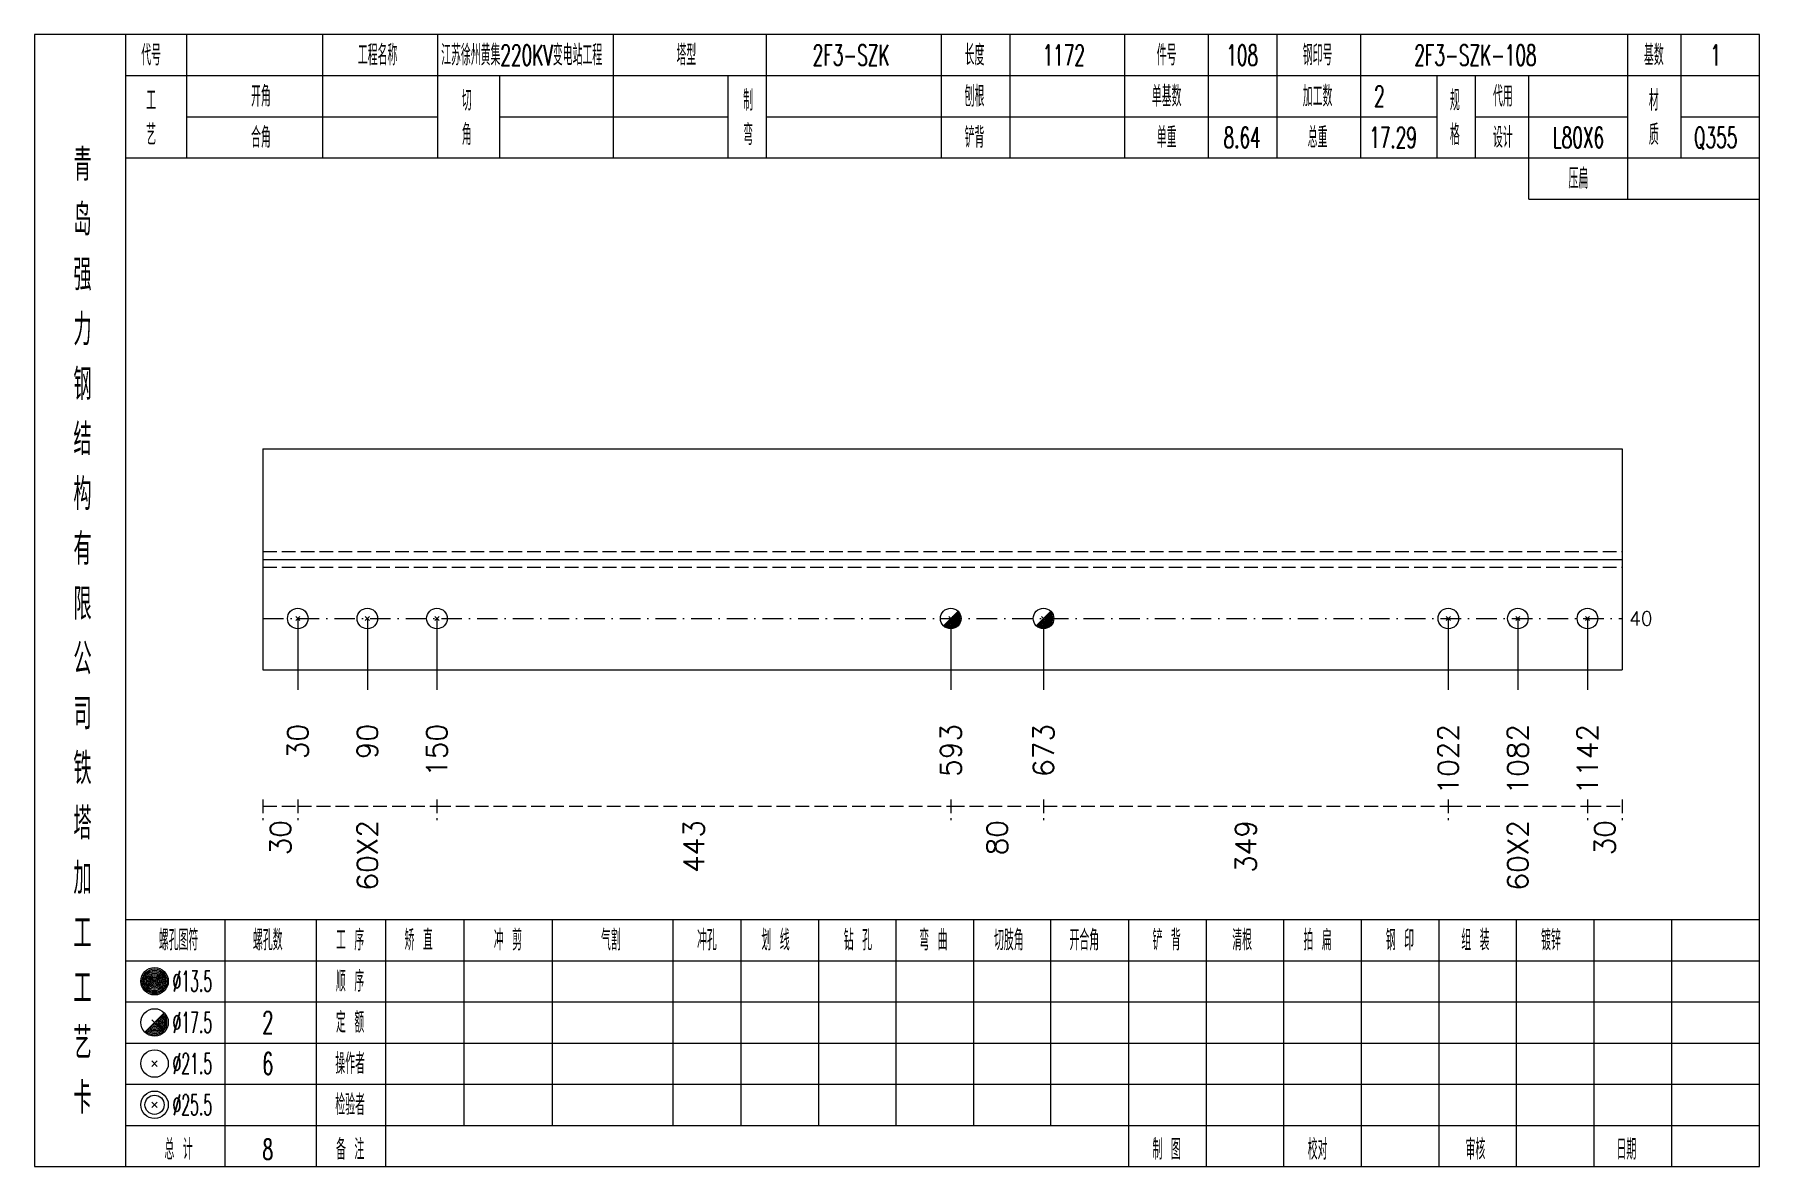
# Model space of a CAD drawing. Extents: x 0 to 4623, y -1159 to 4890.
# Drawn here: x 2179.8 to 2431.2, y 4725 to 4890 of the extents above; entities that cross this region are included whole.
import ezdxf
from ezdxf.enums import TextEntityAlignment as Align

# ---------------------------------------------------------------- set-up
doc = ezdxf.new("R2010")
doc.units = 0
doc.header["$MEASUREMENT"] = 0
doc.linetypes.add('一点画线', pattern=[5.2, 3, -1, 0.2, -1])
doc.linetypes.add('虚线', pattern=[2.75, 2, -0.75])
doc.layers.get('0').update_dxf_attribs({"linetype": 'CONTINUOUS', "lineweight": 25})
for name, color, linetype, lineweight in [('1', 7, 'CONTINUOUS', 25), ('4', 7, 'CONTINUOUS', 25), ('5', 7, 'CONTINUOUS', 25)]:
    doc.layers.add(name, color=color, linetype=linetype, lineweight=lineweight)
doc.styles.get("Standard").update_dxf_attribs({"font": 'simplex.shx', "width": 0.7, "height": 3, "bigfont": 'gbhzfs.shx'})

msp = doc.modelspace()

# ---------------------------------------------------------------- texts
at = {"color": 7, "linetype": 'Continuous', "lineweight": 13}
msp.add_text('40', height=2, dxfattribs=at).set_placement((2412.2, 4804.875), align=Align.MIDDLE_LEFT)
at = {"color": 8, "linetype": 'Continuous', "lineweight": 9}
for s, p in [('30', (2215.635, 4775.5)), ('60X2', (2228.312, 4775.5)), ('443', (2275.894, 4775.5)), ('80', (2320.094, 4775.5)), ('349', (2356.351, 4775.5)), ('60X2', (2395.988, 4775.5)), ('30', (2408.665, 4775.5))]:
    msp.add_text(s, height=3, rotation=90, dxfattribs=at).set_placement(p, align=Align.MIDDLE_RIGHT)
at = {"layer": '1', "color": 7, "linetype": 'Continuous', "lineweight": 13}
for s, p in [('30', (2218.171, 4789.5)), ('90', (2228.312, 4789.5)), ('150', (2238.454, 4789.5)), ('593', (2313.333, 4789.5)), ('673', (2326.855, 4789.5)), ('1022', (2385.846, 4789.5)), ('1082', (2395.988, 4789.5)), ('1142', (2406.129, 4789.5))]:
    msp.add_text(s, height=3, rotation=90, dxfattribs=at).set_placement(p, align=Align.MIDDLE_RIGHT)
at = {"layer": '4', "color": 1, "linetype": 'Continuous', "lineweight": 13}
for s, height, width, p in [('代号', 3, 0.6, (2196.8, 4887)), ('工程名称', 3, 0.6, (2229.8, 4887)), ('江苏徐州黄集220KV变电站工程', 3, 0.6, (2250.8, 4887)), ('塔型', 3, 0.6, (2274.8, 4887)), ('2F3-SZK', 3, 0.6, (2298.8, 4887)), ('长度', 3, 0.6, (2316.8, 4887)), ('1172', 3, 0.6, (2329.8, 4887)), ('件号', 3, 0.6, (2344.8, 4887)), ('108', 3, 0.6, (2355.8, 4887)), ('钢印号', 3, 0.6, (2366.8, 4887)), ('2F3-SZK-108', 3, 0.6, (2389.8, 4887)), ('基数', 3, 0.6, (2415.8, 4887)), ('1', 3, 0.6, (2424.8, 4887)), ('开角', 3, 0.6, (2212.8, 4881)), ('制', 3, 0.6, (2283.8, 4880.4)), ('刨根', 3, 0.6, (2316.8, 4881)), ('单基数', 3, 0.6, (2344.8, 4881)), ('加工数', 3, 0.6, (2366.8, 4881)), ('2', 3, 0.6, (2375.8, 4881)), ('代用', 3, 0.6, (2393.8, 4881)), ('材', 3, 0.6, (2415.8, 4880.4)), ('工', 3, 0.6, (2196.8, 4880.4)), ('切', 3, 0.6, (2242.8, 4880.4)), ('规', 3, 0.6, (2386.8, 4880.4)), ('艺', 3, 0.6, (2196.8, 4875.4)), ('角', 3, 0.6, (2242.8, 4875.4)), ('弯', 3, 0.6, (2283.8, 4875.4)), ('格', 3, 0.6, (2386.8, 4875.4)), ('质', 3, 0.6, (2415.8, 4875.4)), ('合角', 3, 0.6, (2212.8, 4875)), ('铲背', 3, 0.6, (2316.8, 4875)), ('单重', 3, 0.6, (2344.8, 4875)), ('8.64', 3, 0.6, (2355.8, 4875)), ('总重', 3, 0.6, (2366.8, 4875)), ('17.29', 3, 0.6, (2377.8, 4875)), ('设计', 3, 0.6, (2393.8, 4875)), ('L80X6', 3, 0.6, (2404.8, 4875)), ('Q355', 3, 0.6, (2424.8, 4875)), ('青', 4.6, 0.8, (2186.8, 4871)), ('压扁', 3, 0.6, (2404.8, 4869)), ('岛', 4.6, 0.8, (2186.8, 4863)), ('强', 4.6, 0.8, (2186.8, 4855)), ('力', 4.6, 0.8, (2186.8, 4847)), ('钢', 4.6, 0.8, (2186.8, 4839)), ('结', 4.6, 0.8, (2186.8, 4831)), ('构', 4.6, 0.8, (2186.8, 4823)), ('有', 4.6, 0.8, (2186.8, 4815)), ('限', 4.6, 0.8, (2186.8, 4807)), ('公', 4.6, 0.8, (2186.8, 4799)), ('司', 4.6, 0.8, (2186.8, 4791)), ('铁', 4.6, 0.8, (2186.8, 4783)), ('塔', 4.6, 0.8, (2186.8, 4775)), ('加', 4.6, 0.8, (2186.8, 4767)), ('工', 4.6, 0.8, (2186.8, 4759)), ('螺孔图符', 3, 0.6, (2200.8, 4758)), ('螺孔数', 3, 0.6, (2213.8, 4758)), ('工 序', 3, 0.6, (2225.8, 4758)), ('矫 直', 3, 0.6, (2235.8, 4758)), ('冲 剪', 3, 0.6, (2248.8, 4758)), ('气割', 3, 0.6, (2263.8, 4758)), ('冲孔', 3, 0.6, (2277.8, 4758)), ('划 线', 3, 0.6, (2287.8, 4758)), ('钻 孔', 3, 0.6, (2299.8, 4758)), ('弯 曲', 3, 0.6, (2310.8, 4758)), ('切肢角', 3, 0.6, (2321.8, 4758)), ('开合角', 3, 0.6, (2332.8, 4758)), ('铲 背', 3, 0.6, (2344.8, 4758)), ('清根', 3, 0.6, (2355.8, 4758)), ('拍 扁', 3, 0.6, (2366.8, 4758)), ('钢 印', 3, 0.6, (2378.8, 4758)), ('组 装', 3, 0.6, (2389.8, 4758)), ('镀锌', 3, 0.6, (2400.8, 4758)), ('工', 4.6, 0.8, (2186.8, 4751)), ('%%C13.5', 3, 0.5, (2202.8, 4752)), ('顺 序', 3, 0.6, (2225.8, 4752)), ('%%C17.5', 3, 0.5, (2202.8, 4746)), ('2', 3.2, 0.6, (2213.8, 4746)), ('定 额', 3, 0.6, (2225.8, 4746)), ('艺', 4.6, 0.8, (2186.8, 4743)), ('%%C21.5', 3, 0.5, (2202.8, 4740)), ('6', 3.2, 0.6, (2213.8, 4740)), ('操作者', 3, 0.6, (2225.8, 4740)), ('卡', 4.6, 0.8, (2186.8, 4735)), ('%%C25.5', 3, 0.5, (2202.8, 4734)), ('检验者', 3, 0.6, (2225.8, 4734)), ('总 计', 3, 0.6, (2200.8, 4727.5)), ('8', 3, 0.6, (2213.8, 4727.5)), ('备 注', 3, 0.6, (2225.8, 4727.5)), ('制 图', 3, 0.6, (2344.8, 4727.5)), ('校对', 3, 0.6, (2366.8, 4727.5)), ('审核', 3, 0.6, (2389.8, 4727.5)), ('日期', 3, 0.6, (2411.8, 4727.5))]:
    msp.add_text(s, height=height, dxfattribs=dict(at, width=width)).set_placement(p, align=Align.MIDDLE_CENTER)

# ---------------------------------------------------------------- blocks, each defined once
blk = doc.blocks.new('孔21.5')
at = {"layer": '5', "color": 7, "linetype": 'Continuous', "lineweight": 13}
for p, q in [((-0.2, -0.2), (0.2, 0.2)), ((-0.2, 0.2), (0.2, -0.2))]:
    blk.add_line(p, q, dxfattribs=at)
blk.add_circle((0, 0), 1, dxfattribs=at)
blk = doc.blocks.new('孔17.5')
at = {"layer": '5', "color": 7, "linetype": 'Continuous', "lineweight": 13}
for p, q in [((-0.707, -0.707), (0.707, 0.707)), ((-0.2, 0.2), (0.2, -0.2))]:
    blk.add_line(p, q, dxfattribs=at)
blk.add_circle((0, 0), 1, dxfattribs=at)
for radius in [0.9, 0.8, 0.7, 0.6, 0.5, 0.4, 0.3, 0.2, 0.1]:
    blk.add_arc((0, 0), radius, 225, 45, dxfattribs=at)

# ---------------------------------------------------------------- linework, layer by layer
at = {"color": 7, "linetype": 'Continuous', "lineweight": 18}
for p, q in [((2213.1, 4829.625), (2213.1, 4797.375)), ((2213.1, 4829.625), (2411.2, 4829.625)), ((2411.2, 4829.625), (2411.2, 4797.375)), ((2213.1, 4813.5), (2411.2, 4813.5))]:
    msp.add_line(p, q, dxfattribs=at)
at = {"color": 1, "linetype": '虚线', "lineweight": 18}
for p, q in [((2213.1, 4814.625), (2411.2, 4814.625)), ((2213.1, 4812.375), (2411.2, 4812.375))]:
    msp.add_line(p, q, dxfattribs=at)
at = {"color": 3, "linetype": '一点画线', "lineweight": 13}
msp.add_line((2213.1, 4804.875), (2411.2, 4804.875), dxfattribs=at)
at = {"color": 7, "linetype": 'Continuous', "lineweight": 13}
for p, q in [((2218.171, 4804.875), (2218.171, 4794.5)), ((2228.312, 4804.875), (2228.312, 4794.5)), ((2238.454, 4804.875), (2238.454, 4794.5)), ((2313.333, 4804.875), (2313.333, 4794.5)), ((2326.855, 4804.875), (2326.855, 4794.5)), ((2385.846, 4804.875), (2385.846, 4794.5)), ((2395.988, 4804.875), (2395.988, 4794.5)), ((2406.129, 4804.875), (2406.129, 4794.5))]:
    msp.add_line(p, q, dxfattribs=at)
at = {"color": 8, "linetype": '虚线', "lineweight": 9}
for p, q in [((2213.1, 4778.5), (2213.1, 4775.5)), ((2213.1, 4777.5), (2218.171, 4777.5)), ((2218.171, 4778.5), (2218.171, 4775.5)), ((2218.171, 4778.5), (2218.171, 4775.5)), ((2218.171, 4777.5), (2238.454, 4777.5)), ((2238.454, 4778.5), (2238.454, 4775.5)), ((2238.454, 4778.5), (2238.454, 4775.5)), ((2238.454, 4777.5), (2313.333, 4777.5)), ((2313.333, 4778.5), (2313.333, 4775.5)), ((2313.333, 4778.5), (2313.333, 4775.5)), ((2313.333, 4777.5), (2326.855, 4777.5)), ((2326.855, 4778.5), (2326.855, 4775.5)), ((2326.855, 4778.5), (2326.855, 4775.5)), ((2326.855, 4777.5), (2385.846, 4777.5)), ((2385.846, 4778.5), (2385.846, 4775.5)), ((2385.846, 4778.5), (2385.846, 4775.5)), ((2385.846, 4777.5), (2406.129, 4777.5)), ((2406.129, 4778.5), (2406.129, 4775.5)), ((2406.129, 4778.5), (2406.129, 4775.5)), ((2406.129, 4777.5), (2411.2, 4777.5)), ((2411.2, 4778.5), (2411.2, 4775.5))]:
    msp.add_line(p, q, dxfattribs=at)
at = {"layer": '1', "color": 7, "linetype": 'Continuous', "lineweight": 18}
msp.add_line((2213.1, 4797.375), (2411.2, 4797.375), dxfattribs=at)
at = {"layer": '4', "color": 1, "linetype": 'Continuous', "lineweight": 18}
for p, q in [((2193.1, 4725), (2193.1, 4890)), ((2202, 4872), (2202, 4890)), ((2221.8, 4872), (2221.8, 4890)), ((2238.6, 4872), (2238.6, 4890)), ((2264.2, 4872), (2264.2, 4890)), ((2286.5, 4872), (2286.5, 4890)), ((2312, 4872), (2312, 4890)), ((2322, 4872), (2322, 4890)), ((2338.7, 4872), (2338.7, 4890)), ((2350.9, 4872), (2350.9, 4890)), ((2360.9, 4872), (2360.9, 4890)), ((2373.1, 4872), (2373.1, 4890)), ((2412, 4866), (2412, 4890)), ((2419.8, 4872), (2419.8, 4890)), ((2193.1, 4884), (2431.2, 4884)), ((2247.6, 4872), (2247.6, 4884)), ((2280.9, 4872), (2280.9, 4884)), ((2384.2, 4872), (2384.2, 4884)), ((2389.8, 4872), (2389.8, 4884)), ((2397.6, 4866), (2397.6, 4884)), ((2202, 4878), (2238.6, 4878)), ((2247.6, 4878), (2280.9, 4878)), ((2286.5, 4878), (2384.2, 4878)), ((2389.8, 4878), (2412, 4878)), ((2419.8, 4878), (2431.2, 4878)), ((2193.1, 4872), (2431.2, 4872)), ((2397.6, 4866), (2431.2, 4866)), ((2193.1, 4761), (2431.2, 4761)), ((2207.6, 4725), (2207.6, 4761)), ((2220.9, 4725), (2220.9, 4761)), ((2231, 4725), (2231, 4761)), ((2242.4, 4731), (2242.4, 4761)), ((2255.3, 4731), (2255.3, 4761)), ((2272.9, 4731), (2272.9, 4761)), ((2282.8, 4731), (2282.8, 4761)), ((2294.1, 4731), (2294.1, 4761)), ((2305.4, 4731), (2305.4, 4761)), ((2316.7, 4731), (2316.7, 4761)), ((2327.9, 4731), (2327.9, 4761)), ((2339.3, 4731), (2339.3, 4761)), ((2350.6, 4731), (2350.6, 4761)), ((2361.9, 4731), (2361.9, 4761)), ((2373.2, 4731), (2373.2, 4761)), ((2384.5, 4731), (2384.5, 4761)), ((2395.8, 4731), (2395.8, 4761)), ((2407.1, 4731), (2407.1, 4761)), ((2418.4, 4731), (2418.4, 4761)), ((2193.1, 4755), (2431.2, 4755)), ((2193.1, 4749), (2431.2, 4749)), ((2193.1, 4743), (2431.2, 4743)), ((2193.1, 4737), (2431.2, 4737)), ((2193.1, 4731), (2431.2, 4731)), ((2339.3, 4725), (2339.3, 4731)), ((2350.6, 4725), (2350.6, 4731)), ((2361.9, 4725), (2361.9, 4731)), ((2373.2, 4725), (2373.2, 4731)), ((2384.5, 4725), (2384.5, 4731)), ((2395.8, 4725), (2395.8, 4731)), ((2407.1, 4725), (2407.1, 4731)), ((2418.4, 4725), (2418.4, 4731))]:
    msp.add_line(p, q, dxfattribs=at)
at = {"layer": '4', "color": 7, "linetype": 'Continuous', "lineweight": 13}
for p, q in [((2197.1, 4751.8), (2197.5, 4752.2)), ((2197.5, 4751.8), (2197.1, 4752.2)), ((2195.886, 4744.586), (2198.714, 4747.414)), ((2196.9, 4746.4), (2197.7, 4745.6)), ((2196.9, 4739.6), (2197.7, 4740.4)), ((2196.9, 4740.4), (2197.7, 4739.6)), ((2196.9, 4733.6), (2197.7, 4734.4)), ((2196.9, 4734.4), (2197.7, 4733.6))]:
    msp.add_line(p, q, dxfattribs=at)
at = {"layer": '4', "color": 1, "linetype": 'Continuous', "lineweight": 18}
msp.add_lwpolyline([(2179.8, 4890), (2179.8, 4725), (2431.2, 4725), (2431.2, 4890)], close=True, dxfattribs=at)
at = {"layer": '4', "color": 7, "linetype": 'Continuous', "lineweight": 13}
for centre, radius in [((2197.3, 4752), 2), ((2197.3, 4752), 1.8), ((2197.3, 4752), 1.6), ((2197.3, 4752), 1.4), ((2197.3, 4752), 1.2), ((2197.3, 4752), 1), ((2197.3, 4752), 0.8), ((2197.3, 4752), 0.6), ((2197.3, 4752), 0.4), ((2197.3, 4752), 0.2), ((2197.3, 4746), 2), ((2197.3, 4740), 2), ((2197.3, 4734), 2), ((2197.3, 4734), 1.4)]:
    msp.add_circle(centre, radius, dxfattribs=at)
for radius in [1.8, 1.6, 1.4, 1.2, 1, 0.8, 0.6, 0.4, 0.2]:
    msp.add_arc((2197.3, 4746), radius, 225, 45, dxfattribs=at)

# ---------------------------------------------------------------- block references
at = {"layer": '1', "color": 7, "linetype": 'Continuous', "lineweight": 13, "xscale": 1.5, "yscale": 1.5, "zscale": 1.5}
for name, p in [('孔21.5', (2218.171, 4804.875)), ('孔21.5', (2228.312, 4804.875)), ('孔21.5', (2238.454, 4804.875)), ('孔17.5', (2313.333, 4804.875)), ('孔17.5', (2326.855, 4804.875)), ('孔21.5', (2385.846, 4804.875)), ('孔21.5', (2395.988, 4804.875)), ('孔21.5', (2406.129, 4804.875))]:
    msp.add_blockref(name, p, dxfattribs=at)

msp.set_redraw_order([(e.dxf.handle, doc.entitydb.next_handle()) for e in msp.query("TEXT MTEXT ATTDEF DIMENSION ARC_DIMENSION")])  # texts and dimensions are drawn at this point

doc.saveas('drawing.dxf')
